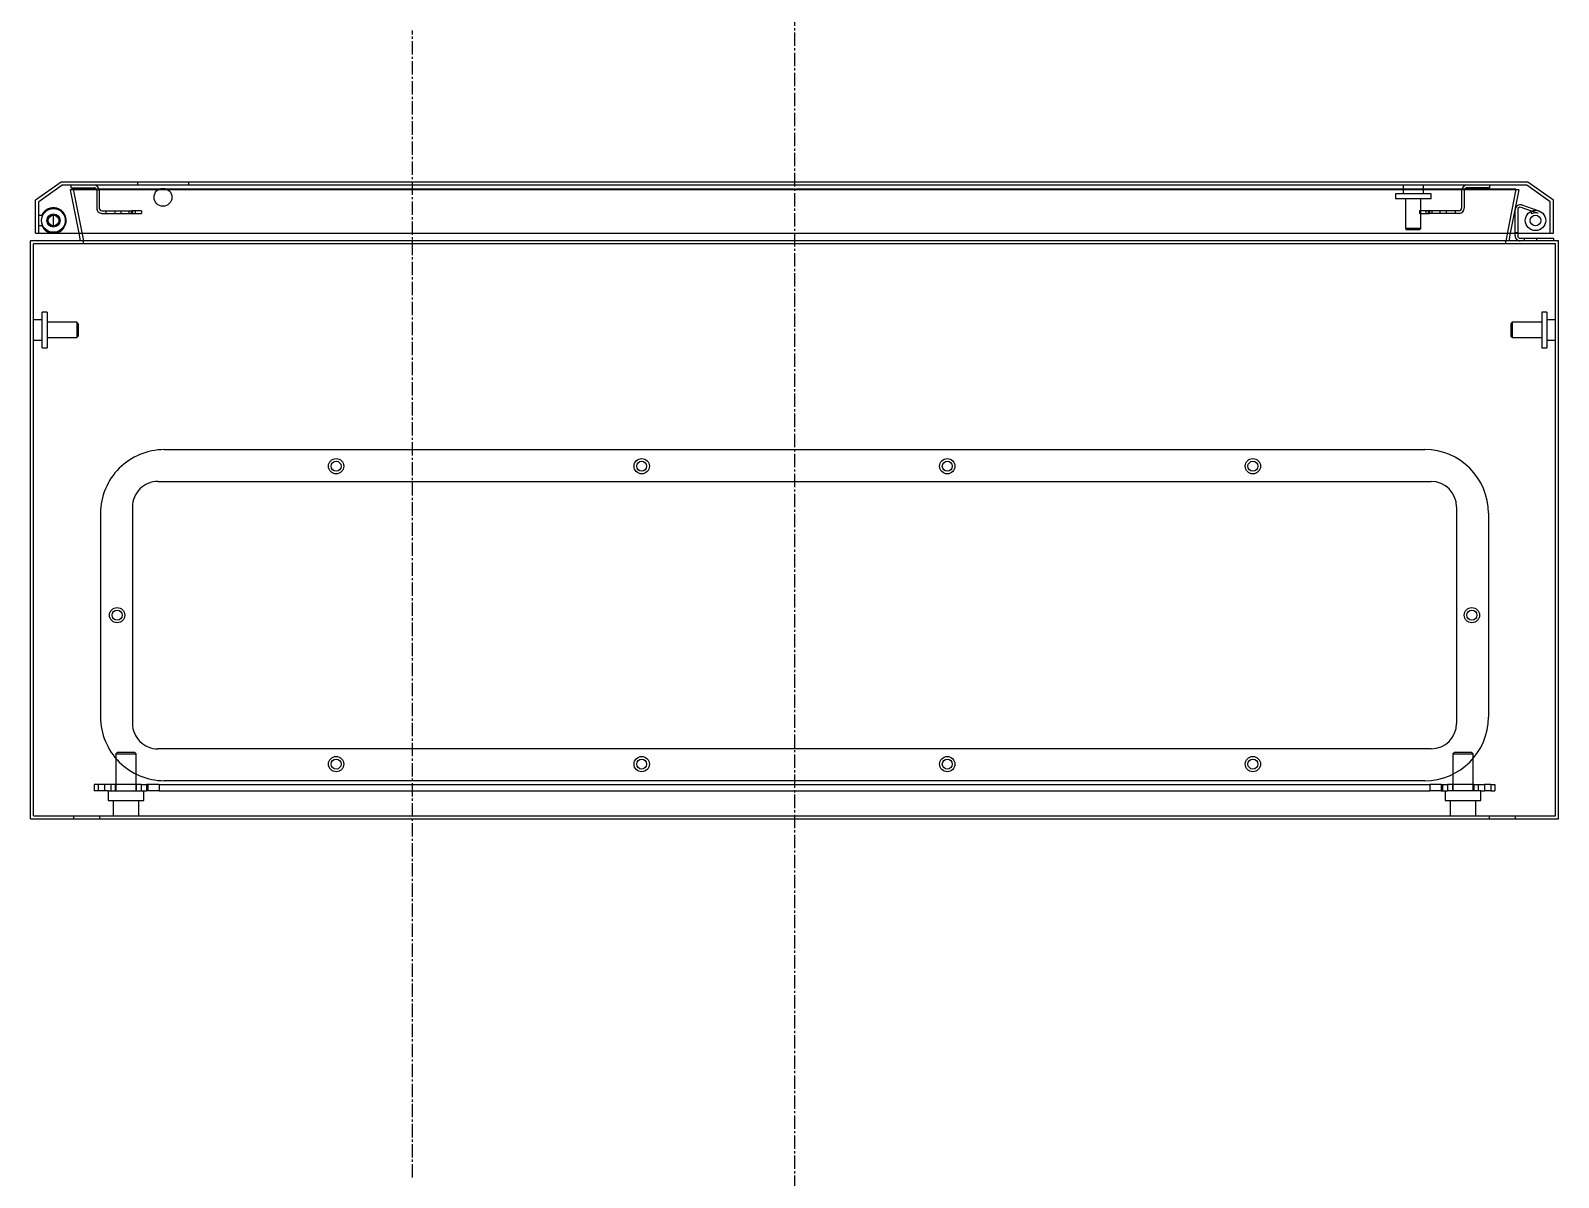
# Model space of a CAD drawing. Header units: millimetres. Extents: x -1071 to 1189, y -428 to 1131.
# Drawn here: x 5 to 605, y 681 to 1131 of the extents above; entities that cross this region are included whole.
import ezdxf

# ---------------------------------------------------------------- set-up
doc = ezdxf.new("R2010")
doc.units = ezdxf.units.MM
doc.header["$LTSCALE"] = 7
doc.header["$MEASUREMENT"] = 0
doc.linetypes.add('CENTER2', pattern=[1.125, 0.75, -0.125, 0.125, -0.125])
doc.layers.add('CASE01', color=1, linetype='Continuous')
doc.layers.add('CONSTRUCT_LINES', color=9, linetype='CENTER2')

# ---------------------------------------------------------------- blocks, each defined once
blk = doc.blocks.new('B_CASE01')
for p, q in [((-41.38, 1467.05), (-51.38, 1460.05)), ((-41, 1465.85), (-50.18, 1459.43)), ((534.62, 1467.05), (-41.38, 1467.05)), ((534.25, 1465.85), (-41, 1465.85)), ((-36.59, 1464.28), (-37.76, 1464.05)), ((-3.34, 1464.05), (-37.76, 1464.05)), ((-37.76, 1464.05), (-34.46, 1447.05)), ((-37.38, 1464.85), (-37.38, 1465.85)), ((-37.38, 1464.85), (-28.38, 1464.85)), ((-2.94, 1464.28), (-36.59, 1464.28)), ((-36.59, 1464.28), (-32.65, 1444.05)), ((-11.38, 1467.05), (-11.38, 1465.85)), ((0.58, 1464.05), (-3.34, 1464.05)), ((0.19, 1464.28), (-2.94, 1464.28)), ((529.83, 1464.28), (0.19, 1464.28)), ((531.01, 1464.05), (0.58, 1464.05)), ((8.62, 1467.05), (8.62, 1465.85)), ((485.62, 1465.85), (485.62, 1464.28)), ((485.62, 1464.28), (485.62, 1462.55)), ((493.62, 1464.28), (493.62, 1465.85)), ((493.62, 1462.55), (493.62, 1464.28)), ((519.62, 1464.85), (510.62, 1464.85)), ((519.62, 1464.85), (519.62, 1465.85)), ((529.83, 1464.28), (525.9, 1444.05)), ((531.01, 1464.05), (527.71, 1447.05)), ((529.83, 1464.28), (531.01, 1464.05)), ((543.42, 1459.43), (534.25, 1465.85)), ((544.62, 1460.05), (534.62, 1467.05)), ((-51.38, 1447.05), (-51.38, 1460.05)), ((-50.18, 1447.05), (-50.18, 1459.43)), ((-27.38, 1463.85), (-27.38, 1456.85)), ((-26.38, 1463.85), (-26.38, 1456.85)), ((496.62, 1462.55), (482.62, 1462.55)), ((482.62, 1462.55), (482.62, 1460.55)), ((496.62, 1460.55), (482.62, 1460.55)), ((486.62, 1460.55), (486.62, 1448.89)), ((492.62, 1448.89), (492.62, 1460.55)), ((496.62, 1460.55), (496.62, 1462.55)), ((508.62, 1463.85), (508.62, 1456.85)), ((509.62, 1463.85), (509.62, 1456.85)), ((532.28, 1458.13), (538.93, 1455.83)), ((543.42, 1447.05), (543.42, 1459.43)), ((544.62, 1447.05), (544.62, 1460.05)), ((-48.96, 1454.05), (-50.18, 1454.05)), ((-48.57, 1454.05), (-48.96, 1454.05)), ((-44.38, 1454.05), (-45.02, 1454.05)), ((-44.38, 1450.05), (-44.38, 1454.05)), ((-25.38, 1455.85), (-13.78, 1455.85)), ((-25.38, 1454.85), (-13.78, 1454.85)), ((-23.78, 1455.85), (-23.78, 1454.85)), ((-20.28, 1455.85), (-20.28, 1454.85)), ((-17.88, 1455.85), (-17.88, 1454.85)), ((-14.78, 1455.85), (-14.78, 1454.85)), ((-13.78, 1455.85), (-13.78, 1454.85)), ((-9.78, 1455.85), (-13.78, 1455.85)), ((-13.78, 1454.85), (-9.78, 1454.85)), ((-13.68, 1454.85), (-13.68, 1455.85)), ((-13.28, 1455.85), (-13.28, 1454.85)), ((-12.31, 1455.85), (-12.31, 1454.85)), ((-9.78, 1455.85), (-9.78, 1454.85)), ((492.02, 1455.85), (492.02, 1454.85)), ((492.62, 1455.85), (492.02, 1455.85)), ((492.02, 1454.85), (492.62, 1454.85)), ((496.02, 1455.85), (492.62, 1455.85)), ((492.62, 1454.85), (496.02, 1454.85)), ((494.56, 1455.85), (494.56, 1454.85)), ((494.56, 1455.85), (494.56, 1454.85)), ((495.52, 1455.85), (495.52, 1454.85)), ((495.92, 1455.85), (495.92, 1454.85)), ((496.02, 1455.85), (496.02, 1454.85)), ((507.62, 1455.85), (496.02, 1455.85)), ((507.62, 1454.85), (496.02, 1454.85)), ((497.02, 1454.85), (497.02, 1455.85)), ((500.12, 1454.85), (500.12, 1455.85)), ((502.52, 1455.85), (502.52, 1454.85)), ((506.02, 1455.85), (506.02, 1454.85)), ((529.62, 1447.05), (529.62, 1456.24)), ((530.62, 1456.24), (530.62, 1447.05)), ((536.1, 1455.75), (531.95, 1457.19)), ((535.62, 1455.52), (536.12, 1454.65)), ((538.61, 1454.89), (536.1, 1455.75)), ((-51.38, 1447.05), (544.62, 1447.05)), ((-50.18, 1450.05), (-48.96, 1450.05)), ((-48.96, 1450.05), (-48.57, 1450.05)), ((-45.02, 1450.05), (-44.38, 1450.05)), ((-34.46, 1447.05), (-33.88, 1444.05)), ((492.62, 1448.89), (486.62, 1448.89)), ((486.62, 1448.89), (487.17, 1448.35)), ((492.08, 1448.35), (487.17, 1448.35)), ((492.08, 1448.35), (492.62, 1448.89)), ((527.71, 1447.05), (527.12, 1444.05)), ((530.62, 1447.24), (529.62, 1447.24)), ((529.62, 1446.05), (529.62, 1447.05)), ((530.62, 1447.05), (530.62, 1446.05)), ((-53.38, 1217.05), (-53.38, 1444.05)), ((546.62, 1444.05), (-53.38, 1444.05)), ((545.42, 1442.85), (-52.18, 1442.85)), ((-52.18, 1218.25), (-52.18, 1442.85)), ((-32.65, 1442.85), (-32.65, 1444.05)), ((525.9, 1442.85), (525.9, 1444.05)), ((531.62, 1445.05), (544.62, 1445.05)), ((533.12, 1445.05), (533.12, 1444.05)), ((538.12, 1444.05), (538.12, 1445.05)), ((544.62, 1445.05), (544.62, 1444.05)), ((545.42, 1218.25), (545.42, 1442.85)), ((546.62, 1217.05), (546.62, 1444.05)), ((-48.88, 1402.05), (-48.88, 1416.05)), ((-46.88, 1416.05), (-48.88, 1416.05)), ((-46.88, 1416.05), (-46.88, 1402.05)), ((540.12, 1416.05), (540.12, 1402.05)), ((542.12, 1416.05), (540.12, 1416.05)), ((542.12, 1416.05), (542.12, 1402.05)), ((-48.88, 1413.05), (-52.18, 1413.05)), ((-35.22, 1412.05), (-46.88, 1412.05)), ((-35.22, 1412.05), (-35.22, 1406.05)), ((-34.68, 1411.51), (-35.22, 1412.05)), ((-34.68, 1411.51), (-34.68, 1406.59)), ((528.47, 1412.05), (527.92, 1411.51)), ((527.92, 1411.51), (527.92, 1406.59)), ((528.47, 1412.05), (528.47, 1406.05)), ((540.12, 1412.05), (528.47, 1412.05)), ((545.42, 1413.05), (542.12, 1413.05)), ((-52.18, 1405.05), (-48.88, 1405.05)), ((-46.88, 1406.05), (-35.22, 1406.05)), ((-35.22, 1406.05), (-34.68, 1406.59)), ((527.92, 1406.59), (528.47, 1406.05)), ((528.47, 1406.05), (540.12, 1406.05)), ((542.12, 1405.05), (545.42, 1405.05)), ((-48.88, 1402.05), (-46.88, 1402.05)), ((540.12, 1402.05), (542.12, 1402.05)), ((-0.88, 1362.05), (494.12, 1362.05)), ((-3.38, 1349.55), (496.62, 1349.55)), ((-13.38, 1339.55), (-13.38, 1254.55)), ((506.62, 1339.55), (506.62, 1254.55)), ((-25.88, 1337.05), (-25.88, 1257.05)), ((519.12, 1337.05), (519.12, 1257.05)), ((-19.2, 1243.25), (-19.88, 1242.57)), ((-19.88, 1242.57), (-11.88, 1242.57)), ((-19.88, 1242.57), (-19.88, 1240.8)), ((-19.2, 1243.25), (-12.55, 1243.25)), ((-11.88, 1242.57), (-12.55, 1243.25)), ((-11.88, 1234.6), (-11.88, 1242.57)), ((496.62, 1244.55), (-3.38, 1244.55)), ((505.8, 1243.25), (505.12, 1242.57)), ((505.12, 1242.57), (513.12, 1242.57)), ((505.12, 1242.57), (505.12, 1234.6)), ((505.8, 1243.25), (512.45, 1243.25)), ((513.12, 1242.57), (512.45, 1243.25)), ((513.12, 1240.8), (513.12, 1242.57)), ((-19.88, 1240.8), (-19.88, 1228.05)), ((513.12, 1228.05), (513.12, 1240.8)), ((-28.38, 1230.55), (-28.38, 1228.05)), ((-26.88, 1230.55), (-28.38, 1230.55)), ((-26.88, 1230.55), (-26.88, 1228.05)), ((-24.38, 1230.55), (-26.88, 1230.55)), ((-24.38, 1230.55), (-24.38, 1228.05)), ((-21.86, 1230.55), (-24.38, 1230.55)), ((-21.86, 1230.55), (-21.86, 1228.05)), ((-20.12, 1230.55), (-21.86, 1230.55)), ((-20.12, 1230.55), (-20.12, 1228.05)), ((-19.88, 1230.55), (-20.12, 1230.55)), ((-19.98, 1230.55), (-19.98, 1228.05)), ((-11.88, 1230.55), (-19.88, 1230.55)), ((-11.88, 1228.05), (-11.88, 1234.6)), ((-9.88, 1230.55), (-11.88, 1230.55)), ((-11.78, 1228.05), (-11.78, 1230.55)), ((-9.88, 1230.55), (-9.88, 1228.05)), ((-9.88, 1230.55), (-7.88, 1230.55)), ((-7.88, 1230.55), (-7.88, 1228.05)), ((-7.38, 1230.55), (-7.88, 1230.55)), ((-7.38, 1230.55), (-7.38, 1228.05)), ((-2.88, 1230.55), (-7.38, 1230.55)), ((-2.88, 1230.55), (-2.88, 1228.05)), ((-2.88, 1230.55), (496.12, 1230.55)), ((494.12, 1232.05), (-0.88, 1232.05)), ((496.12, 1230.55), (496.12, 1228.05)), ((500.62, 1230.55), (496.12, 1230.55)), ((500.62, 1230.55), (500.62, 1228.05)), ((500.62, 1230.55), (501.12, 1230.55)), ((501.12, 1230.55), (501.12, 1228.05)), ((501.12, 1230.55), (503.12, 1230.55)), ((503.12, 1230.55), (503.12, 1228.05)), ((505.12, 1230.55), (503.12, 1230.55)), ((505.02, 1230.55), (505.02, 1228.05)), ((505.12, 1234.6), (505.12, 1228.05)), ((513.12, 1230.55), (505.12, 1230.55)), ((513.37, 1230.55), (513.12, 1230.55)), ((513.22, 1228.05), (513.22, 1230.55)), ((513.37, 1230.55), (513.37, 1228.05)), ((513.37, 1230.55), (515.11, 1230.55)), ((515.11, 1230.55), (515.11, 1228.05)), ((515.11, 1230.55), (517.62, 1230.55)), ((517.62, 1230.55), (517.62, 1228.05)), ((520.12, 1230.55), (517.62, 1230.55)), ((520.12, 1230.55), (520.12, 1228.05)), ((520.12, 1230.55), (521.62, 1230.55)), ((521.62, 1230.55), (521.62, 1228.05)), ((-26.88, 1228.05), (-28.38, 1228.05)), ((-24.38, 1228.05), (-26.88, 1228.05)), ((-22.88, 1228.05), (-24.38, 1228.05)), ((-22.88, 1228.05), (-22.88, 1224.25)), ((-22.88, 1228.05), (-9.88, 1228.05)), ((-22.88, 1224.25), (-8.88, 1224.25)), ((-20.88, 1224.25), (-20.88, 1218.25)), ((-10.88, 1218.25), (-10.88, 1224.25)), ((-9.88, 1228.05), (-7.88, 1228.05)), ((-8.88, 1224.25), (-8.88, 1228.05)), ((-7.38, 1228.05), (-7.88, 1228.05)), ((-2.88, 1228.05), (-7.38, 1228.05)), ((-2.88, 1228.05), (496.12, 1228.05)), ((500.62, 1228.05), (496.12, 1228.05)), ((500.62, 1228.05), (501.12, 1228.05)), ((501.12, 1228.05), (503.12, 1228.05)), ((502.12, 1228.05), (502.12, 1224.25)), ((502.12, 1224.25), (516.12, 1224.25)), ((516.12, 1228.05), (503.12, 1228.05)), ((504.12, 1224.25), (504.12, 1218.25)), ((514.12, 1218.25), (514.12, 1224.25)), ((516.12, 1224.25), (516.12, 1228.05)), ((516.12, 1228.05), (517.62, 1228.05)), ((520.12, 1228.05), (517.62, 1228.05)), ((520.12, 1228.05), (521.62, 1228.05)), ((-52.18, 1218.25), (545.42, 1218.25)), ((-36.53, 1218.25), (-36.53, 1217.05)), ((-26.23, 1217.05), (-26.23, 1218.25)), ((519.47, 1218.25), (519.47, 1217.05)), ((529.77, 1217.05), (529.77, 1218.25)), ((-53.38, 1217.05), (546.62, 1217.05))]:
    blk.add_line(p, q)
for centre, radius in [((-1.38, 1461.15), 3.5), ((-44.38, 1452.05), 4.65), ((-44.38, 1452.05), 2.6), ((-44.38, 1452.05), 2.1), ((537.62, 1452.05), 4), ((537.62, 1452.05), 2.1), ((66.62, 1355.55), 3), ((66.62, 1355.55), 1.95), ((186.62, 1355.55), 3), ((186.62, 1355.55), 1.95), ((306.62, 1355.55), 3), ((306.62, 1355.55), 1.95), ((426.62, 1355.55), 3), ((426.62, 1355.55), 1.95), ((-19.38, 1297.05), 3), ((-19.38, 1297.05), 1.95), ((512.62, 1297.05), 3), ((512.62, 1297.05), 1.95), ((66.62, 1238.55), 3), ((66.62, 1238.55), 1.95), ((186.62, 1238.55), 3), ((186.62, 1238.55), 1.95), ((306.62, 1238.55), 3), ((306.62, 1238.55), 1.95), ((426.62, 1238.55), 3), ((426.62, 1238.55), 1.95)]:
    blk.add_circle(centre, radius)
for centre, radius, start, end in [((-28.38, 1463.85), 2, 12.38534, 89.99998), ((-28.38, 1463.85), 1, 25.40226, 89.99998), ((-28.38, 1463.85), 1, 0, 25.40226), ((-28.38, 1463.85), 2, 0, 12.38534), ((510.62, 1463.85), 2, 167.61468, 180.00002), ((510.62, 1463.85), 2, 89.99998, 167.61468), ((510.62, 1463.85), 1, 154.59776, 180.00002), ((510.62, 1463.85), 1, 89.99998, 154.59776), ((531.62, 1456.24), 2, 70.91802, 180.00002), ((-44.38, 1452.05), 5, 270.00002, 156.42183), ((-25.38, 1456.85), 2, 180.00002, 270.00002), ((-25.38, 1456.85), 1, 180.00002, 270.00002), ((507.62, 1456.85), 2, 270.00002, 0), ((507.62, 1456.85), 1, 270.00002, 0), ((531.62, 1456.24), 1, 70.91802, 180.00002), ((537.62, 1452.05), 3, 70.91802, 119.99999), ((-44.38, 1452.05), 5, 203.57817, 270.00002), ((531.62, 1446.05), 2, 180.00002, 270.00002), ((531.62, 1446.05), 1, 180.00002, 270.00002), ((-0.88, 1337.05), 25, 89.99998, 180.00002), ((494.12, 1337.05), 25, 0, 89.99998), ((-3.38, 1339.55), 10, 89.99998, 180.00002), ((496.62, 1339.55), 10, 0, 89.99998), ((-0.88, 1257.05), 25, 180.00002, 270.00002), ((-3.38, 1254.55), 10, 180.00002, 270.00002), ((494.12, 1257.05), 25, 270.00002, 0), ((496.62, 1254.55), 10, 270.00002, 0)]:
    blk.add_arc(centre, radius, start, end)

msp = doc.modelspace()

# ---------------------------------------------------------------- linework, layer by layer
at = {"layer": 'CONSTRUCT_LINES'}
msp.add_line((154.704, 680.974), (154.704, 1131.365), dxfattribs=at)
msp.add_xline((304.704, 621.789), (0, -1), dxfattribs=at)

# ---------------------------------------------------------------- block references
at = {"layer": 'CASE01'}
msp.add_blockref('B_CASE01', (58.079, -395.263), dxfattribs=at)

doc.saveas('drawing.dxf')
